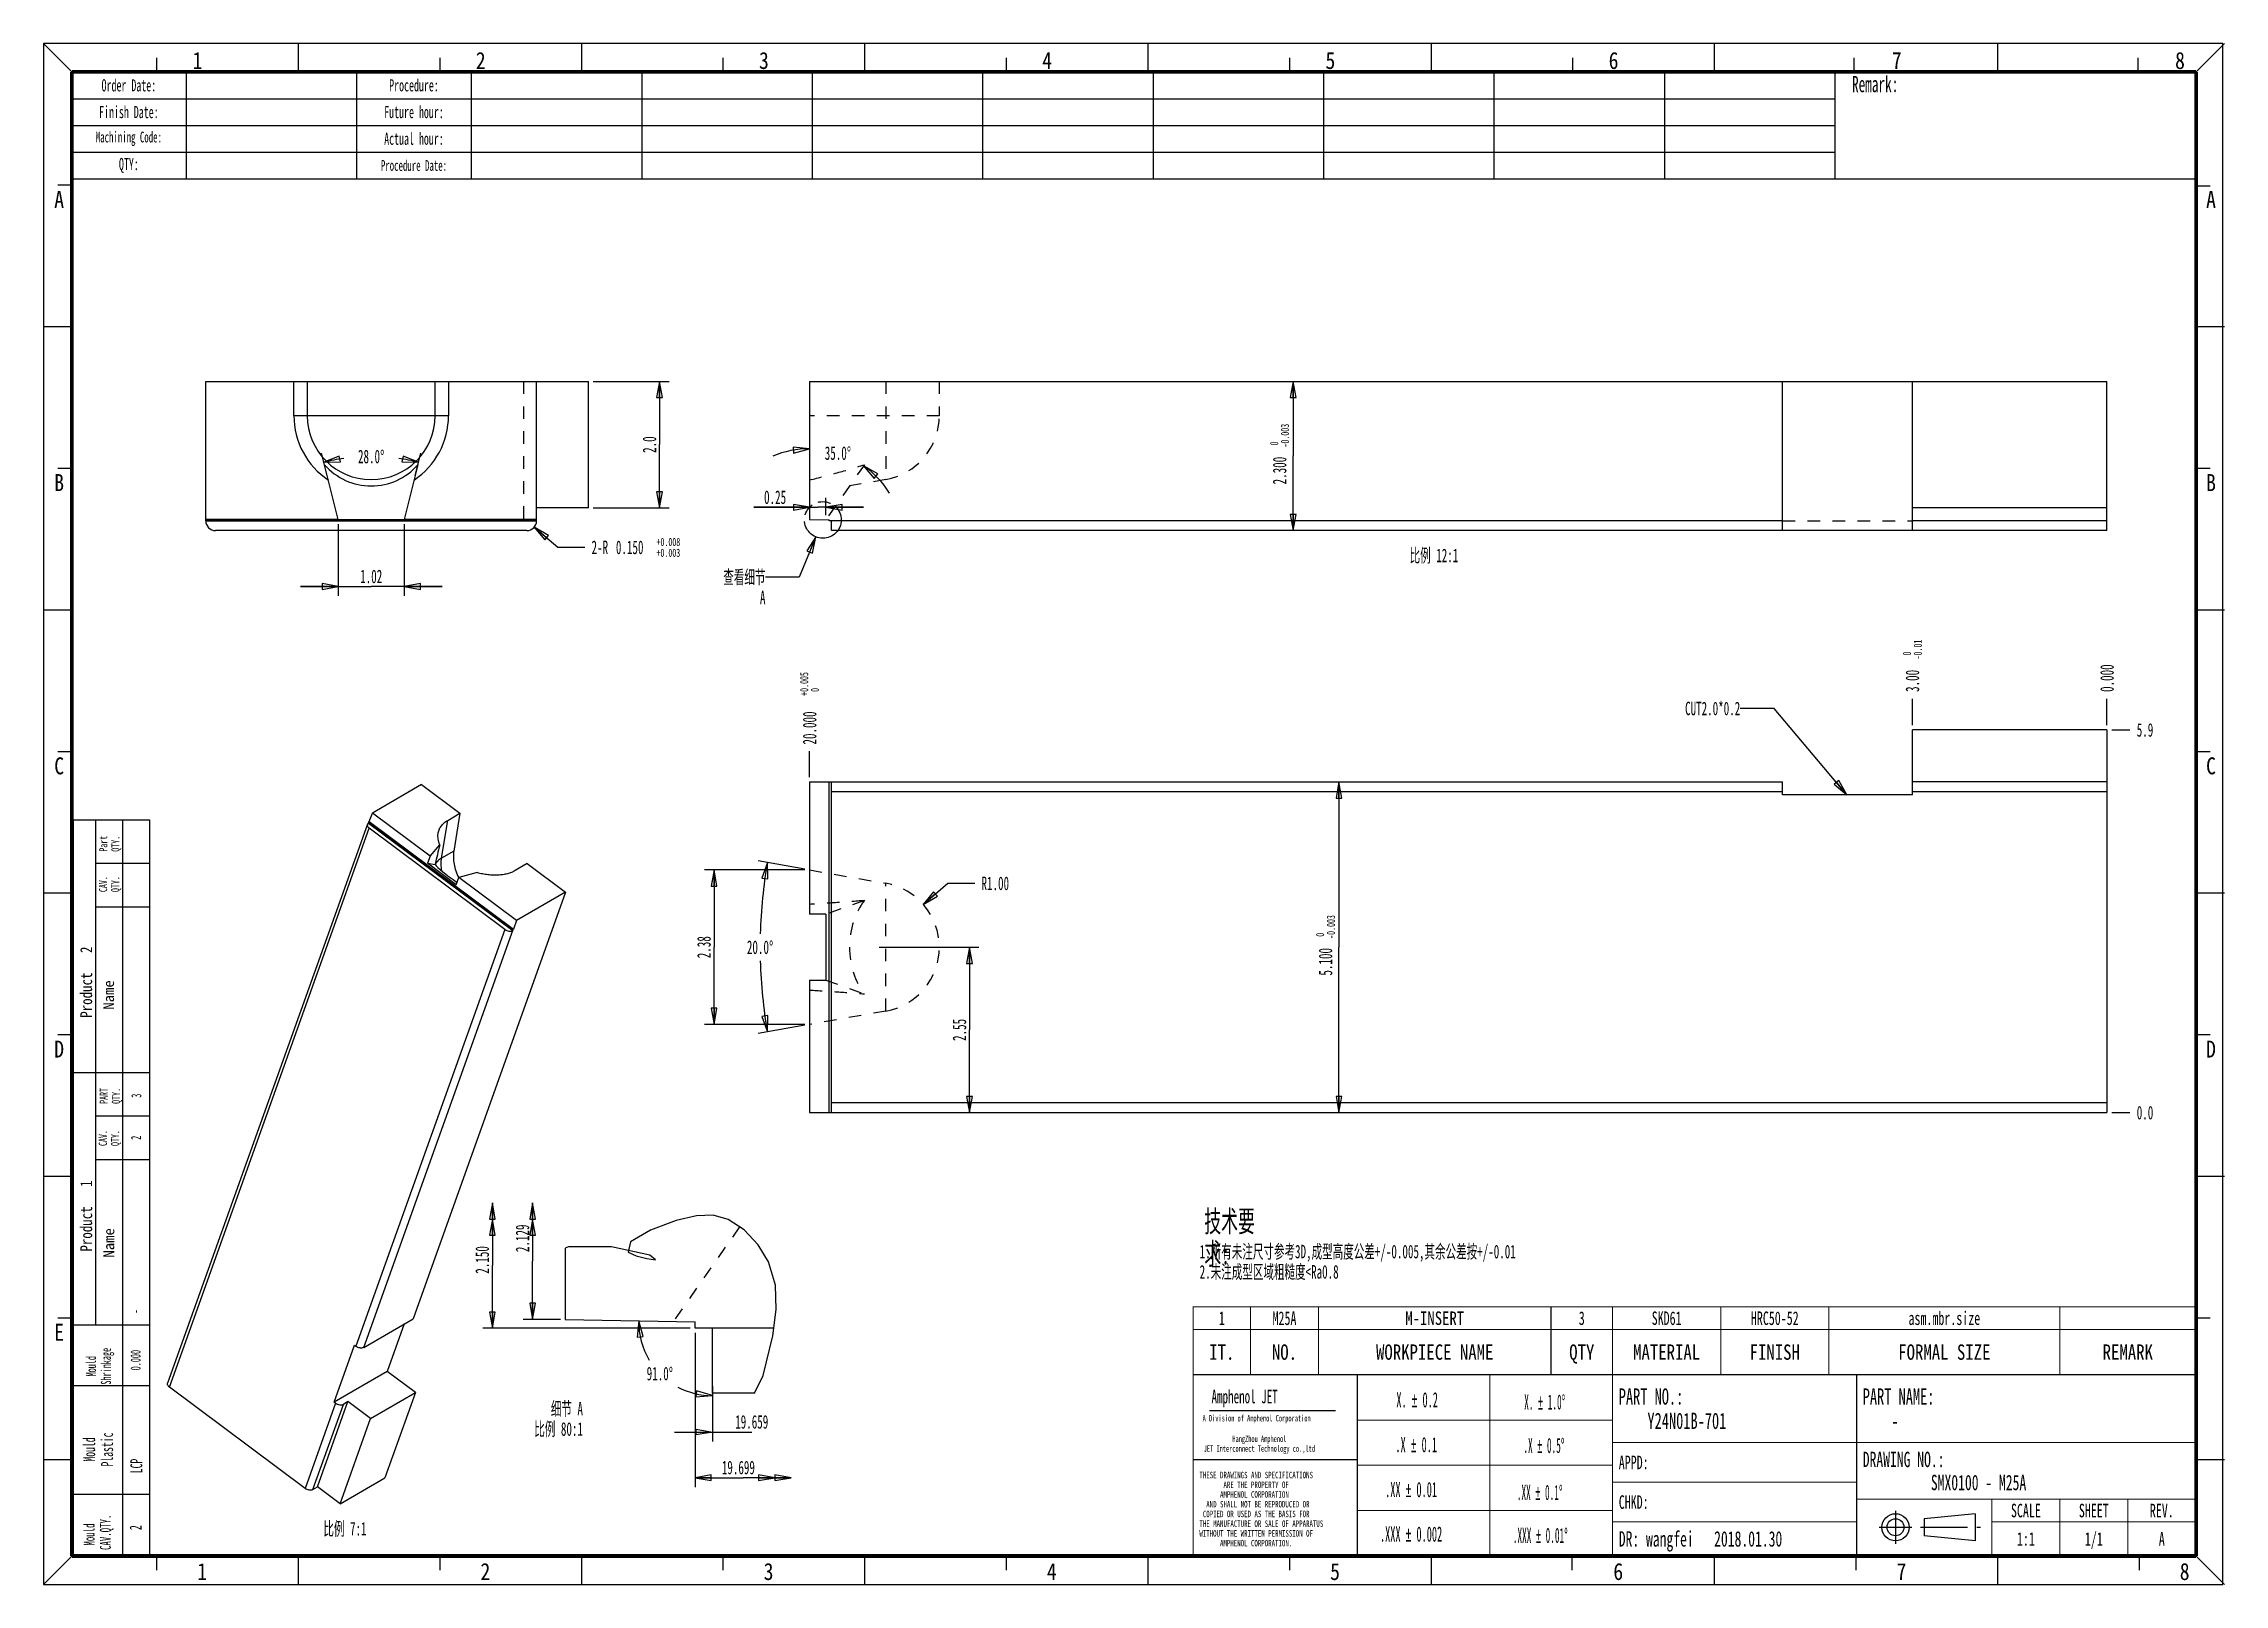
# Model space of a CAD drawing. Header units: millimetres. Extents: x 1 to 34.6, y 0.7 to 24.4.
import ezdxf
from ezdxf.enums import TextEntityAlignment as Align

# ---------------------------------------------------------------- set-up
doc = ezdxf.new("R2010")
doc.units = ezdxf.units.MM
doc.header["$LTSCALE"] = 1.925
for name, pattern in [('CENTER', [0.6, 0.375, -0.075, 0.075, -0.075]), ('HIDDEN', [0.2, 0.1, -0.1]), ('PHANTOM', [0.8, 0.45, -0.05, 0.1, -0.05, 0.1, -0.05])]:
    doc.linetypes.add(name, pattern=pattern)
doc.layers.get('0').update_dxf_attribs({"linetype": 'CONTINUOUS'})
for name, color, linetype in [('DEFAULT_1', 7, 'CENTER'), ('DEFAULT_2', 4, 'HIDDEN'), ('DEFAULT_3', 7, 'PHANTOM'), ('DIM', 7, 'CONTINUOUS'), ('NOTE', 7, 'CONTINUOUS')]:
    doc.layers.add(name, color=color, linetype=linetype)
doc.styles.get("Standard").update_dxf_attribs({"font": 'txt', "width": 0.6})
doc.styles.add('TEXTSTYLE_10', font='txt')
doc.styles.add('TEXTSTYLE_11', font='txt', dxfattribs={"width": 0.6})
doc.styles.add('TEXTSTYLE_12', font='txt', dxfattribs={"width": 0.6})
doc.styles.add('TEXTSTYLE_3', font='txt', dxfattribs={"width": 0.65})
doc.styles.add('TEXTSTYLE_4', font='txt', dxfattribs={"width": 0.8})
doc.styles.add('TEXTSTYLE_5', font='txt', dxfattribs={"width": 0.85})
doc.styles.add('TEXTSTYLE_6', font='txt', dxfattribs={"width": 0.5})
doc.styles.add('TEXTSTYLE_8', font='txt', dxfattribs={"width": 0.45})
doc.dimstyles.new('DIMSTYLE_1', dxfattribs={"dimtxt": 0.208333, "dimasz": 0.25, "dimexe": 1.75, "dimexo": 0.875, "dimtad": 1, "dimdec": 1, "dimzin": 0, "dimdsep": 46, "dimtxsty": 'STANDARD', "dimblk": 'CLOSED', "dimblk1": 'CLOSED', "dimblk2": 'CLOSED', "dimcen": 0.09, "dimadec": 0, "dimazin": 0, "dimtp": 0.1, "dimtm": 0.1, "dimtfac": 1, "dimtdec": 1, "dimtofl": 0, "dimtmove": 0, "dimatfit": 3, "dimldrblk": 'CLOSED', "dimfxl": 1, "dimtolj": 1, "dimtzin": 0, "dimarcsym": 0})
doc.dimstyles.new('DIMSTYLE_10', dxfattribs={"dimtxt": 0.208333, "dimasz": 0.25, "dimexe": 1.75, "dimexo": 0.875, "dimtad": 1, "dimdec": 3, "dimlfac": 0.15, "dimzin": 0, "dimdsep": 46, "dimtxsty": 'STANDARD', "dimblk": 'CLOSED', "dimblk1": 'CLOSED', "dimblk2": 'CLOSED', "dimcen": 0.09, "dimadec": 0, "dimazin": 0, "dimtp": 0.1, "dimtm": 0.1, "dimtfac": 1, "dimtdec": 3, "dimtofl": 0, "dimtmove": 0, "dimatfit": 3, "dimldrblk": 'CLOSED', "dimfxl": 1, "dimtolj": 1, "dimtzin": 0, "dimarcsym": 0})
doc.dimstyles.new('DIMSTYLE_11', dxfattribs={"dimtxt": 0.208333, "dimasz": 0.25, "dimexe": 1.75, "dimexo": 0.875, "dimtad": 0, "dimtih": 1, "dimtoh": 1, "dimdec": 1, "dimlfac": 0.15, "dimzin": 0, "dimdsep": 46, "dimtxsty": 'STANDARD', "dimblk": 'CLOSED', "dimblk1": 'CLOSED', "dimblk2": 'CLOSED', "dimcen": 0.09, "dimadec": 0, "dimazin": 0, "dimtp": 0.5, "dimtm": 0.5, "dimtfac": 1, "dimtdec": 1, "dimtofl": 0, "dimtmove": 0, "dimatfit": 3, "dimldrblk": 'CLOSED', "dimfxl": 1, "dimtolj": 1, "dimtzin": 0, "dimarcsym": 0})
doc.dimstyles.new('DIMSTYLE_12', dxfattribs={"dimtxt": 0.208333, "dimasz": 0.25, "dimexe": 1.75, "dimexo": 0.875, "dimtad": 1, "dimdec": 3, "dimlfac": 0.15, "dimzin": 0, "dimdsep": 46, "dimtxsty": 'STANDARD', "dimblk": 'CLOSED', "dimblk1": 'CLOSED', "dimblk2": 'CLOSED', "dimcen": 0.09, "dimadec": 0, "dimazin": 0, "dimtp": 0.2, "dimtm": 0.2, "dimtfac": 1, "dimtdec": 3, "dimtofl": 0, "dimtmove": 0, "dimatfit": 3, "dimldrblk": 'CLOSED', "dimfxl": 1, "dimtolj": 1, "dimtzin": 0, "dimarcsym": 0})
doc.dimstyles.new('DIMSTYLE_13', dxfattribs={"dimtxt": 0.208333, "dimasz": 0.25, "dimexe": 1.75, "dimexo": 0.875, "dimtad": 0, "dimtih": 1, "dimtoh": 1, "dimdec": 3, "dimzin": 0, "dimdsep": 46, "dimtxsty": 'STANDARD', "dimblk": 'CLOSED', "dimblk1": 'CLOSED', "dimblk2": 'CLOSED', "dimcen": 0.09, "dimadec": 0, "dimazin": 0, "dimtol": 1, "dimtp": 0.005, "dimtfac": 0.6, "dimtdec": 3, "dimtofl": 0, "dimtmove": 0, "dimatfit": 3, "dimldrblk": 'CLOSED', "dimfxl": 1, "dimtolj": 1, "dimtzin": 0, "dimarcsym": 0})
doc.dimstyles.new('DIMSTYLE_2', dxfattribs={"dimtxt": 0.208333, "dimasz": 0.25, "dimexe": 1.75, "dimexo": 0.875, "dimtad": 1, "dimdec": 3, "dimzin": 0, "dimdsep": 46, "dimtxsty": 'STANDARD', "dimblk": 'CLOSED', "dimblk1": 'CLOSED', "dimblk2": 'CLOSED', "dimcen": 0.09, "dimadec": 0, "dimazin": 0, "dimtol": 1, "dimtp": 0.008, "dimtm": -0.003, "dimtfac": 0.6, "dimtdec": 3, "dimtofl": 0, "dimtmove": 0, "dimatfit": 3, "dimldrblk": 'CLOSED', "dimfxl": 1, "dimtolj": 1, "dimtzin": 0, "dimarcsym": 0})
doc.dimstyles.new('DIMSTYLE_3', dxfattribs={"dimtxt": 0.208333, "dimasz": 0.25, "dimexe": 1.75, "dimexo": 0.875, "dimtad": 0, "dimtih": 1, "dimtoh": 1, "dimdec": 1, "dimzin": 0, "dimdsep": 46, "dimtxsty": 'STANDARD', "dimblk": 'CLOSED', "dimblk1": 'CLOSED', "dimblk2": 'CLOSED', "dimcen": 0.09, "dimadec": 0, "dimazin": 0, "dimtp": 0.5, "dimtm": 0.5, "dimtfac": 1, "dimtdec": 1, "dimtofl": 0, "dimtmove": 0, "dimatfit": 3, "dimldrblk": 'CLOSED', "dimfxl": 1, "dimtolj": 1, "dimtzin": 0, "dimarcsym": 0})
doc.dimstyles.new('DIMSTYLE_4', dxfattribs={"dimtxt": 0.208333, "dimasz": 0.25, "dimexe": 1.75, "dimexo": 0.875, "dimtad": 1, "dimzin": 0, "dimdsep": 46, "dimtxsty": 'STANDARD', "dimblk": 'CLOSED', "dimblk1": 'CLOSED', "dimblk2": 'CLOSED', "dimcen": 0.09, "dimadec": 0, "dimazin": 0, "dimtp": 0.1, "dimtm": 0.1, "dimtfac": 1, "dimtofl": 0, "dimtmove": 0, "dimatfit": 3, "dimldrblk": 'CLOSED', "dimfxl": 1, "dimtolj": 1, "dimtzin": 0, "dimarcsym": 0})
doc.dimstyles.new('DIMSTYLE_5', dxfattribs={"dimtxt": 0.208333, "dimasz": 0.25, "dimexe": 1.75, "dimexo": 0.875, "dimtad": 1, "dimdec": 3, "dimzin": 0, "dimdsep": 46, "dimtxsty": 'STANDARD', "dimblk": 'CLOSED', "dimblk1": 'CLOSED', "dimblk2": 'CLOSED', "dimcen": 0.09, "dimadec": 0, "dimazin": 0, "dimtol": 1, "dimtm": 0.003, "dimtfac": 0.6, "dimtdec": 3, "dimtofl": 0, "dimtmove": 0, "dimatfit": 3, "dimldrblk": 'CLOSED', "dimfxl": 1, "dimtolj": 1, "dimtzin": 0, "dimarcsym": 0})
doc.dimstyles.new('DIMSTYLE_6', dxfattribs={"dimtxt": 0.208333, "dimasz": 0.25, "dimexe": 1.75, "dimexo": 0.875, "dimtad": 0, "dimtih": 1, "dimtoh": 1, "dimdec": 1, "dimzin": 0, "dimdsep": 46, "dimtxsty": 'STANDARD', "dimblk": 'CLOSED', "dimblk1": 'CLOSED', "dimblk2": 'CLOSED', "dimcen": 0.09, "dimadec": 0, "dimazin": 0, "dimtp": 0.1, "dimtm": 0.1, "dimtfac": 1, "dimtdec": 1, "dimtofl": 0, "dimtmove": 0, "dimatfit": 3, "dimldrblk": 'CLOSED', "dimfxl": 1, "dimtolj": 1, "dimtzin": 0, "dimarcsym": 0})
doc.dimstyles.new('DIMSTYLE_7', dxfattribs={"dimtxt": 0.208333, "dimasz": 0.25, "dimexe": 1.75, "dimexo": 0.875, "dimtad": 0, "dimtih": 1, "dimtoh": 1, "dimzin": 0, "dimdsep": 46, "dimtxsty": 'STANDARD', "dimblk": 'CLOSED', "dimblk1": 'CLOSED', "dimblk2": 'CLOSED', "dimcen": 0.09, "dimadec": 0, "dimazin": 0, "dimtol": 1, "dimtm": 0.01, "dimtfac": 0.6, "dimtofl": 0, "dimtmove": 0, "dimatfit": 3, "dimldrblk": 'CLOSED', "dimfxl": 1, "dimtolj": 1, "dimtzin": 0, "dimarcsym": 0})
doc.dimstyles.new('DIMSTYLE_8', dxfattribs={"dimtxt": 0.208333, "dimasz": 0.25, "dimexe": 1.75, "dimexo": 0.875, "dimtad": 0, "dimtih": 1, "dimtoh": 1, "dimdec": 3, "dimzin": 0, "dimdsep": 46, "dimtxsty": 'STANDARD', "dimblk": 'CLOSED', "dimblk1": 'CLOSED', "dimblk2": 'CLOSED', "dimcen": 0.09, "dimadec": 0, "dimazin": 0, "dimtp": 0.1, "dimtm": 0.1, "dimtfac": 1, "dimtdec": 3, "dimtofl": 0, "dimtmove": 0, "dimatfit": 3, "dimldrblk": 'CLOSED', "dimfxl": 1, "dimtolj": 1, "dimtzin": 0, "dimarcsym": 0})
doc.dimstyles.new('DIMSTYLE_9', dxfattribs={"dimtxt": 0.208333, "dimasz": 0.25, "dimexe": 1.75, "dimexo": 0.875, "dimtad": 1, "dimzin": 0, "dimdsep": 46, "dimtxsty": 'STANDARD', "dimblk": 'CLOSED', "dimblk1": 'CLOSED', "dimblk2": 'CLOSED', "dimcen": 0.09, "dimadec": 0, "dimazin": 0, "dimtp": 0.1, "dimtm": 0.1, "dimtfac": 1, "dimtofl": 0, "dimtmove": 0, "dimatfit": 3, "dimldrblk": 'CLOSED', "dimfxl": 1, "dimtolj": 1, "dimtzin": 0, "dimarcsym": 0})
doc.dimstyles.get("Standard").update_dxf_attribs({"dimtxt": 0.208333, "dimasz": 0.25, "dimexe": 1.75, "dimexo": 0.875, "dimtad": 1, "dimdec": 3, "dimzin": 0, "dimdsep": 46, "dimtxsty": 'STANDARD', "dimblk": 'CLOSED', "dimblk1": 'CLOSED', "dimblk2": 'CLOSED', "dimcen": 0.09, "dimadec": 0, "dimazin": 0, "dimtol": 1, "dimtp": 0.001, "dimtm": 0.001, "dimtfac": 1, "dimtdec": 3, "dimtofl": 0, "dimtmove": 0, "dimatfit": 3, "dimldrblk": 'CLOSED', "dimfxl": 1, "dimtolj": 1, "dimtzin": 0, "dimarcsym": 0})

msp = doc.modelspace()

# ---------------------------------------------------------------- texts
at = {"color": 7, "linetype": 'Continuous', "char_height": 0.2619, "width": 0.222655, "line_spacing_factor": 0.9, "style": 'TEXTSTYLE_5'}
for s, insert, attachment_point in [('1', (3.3893, 24.2922), 2), ('2', (7.7551, 24.2922), 2), ('3', (12.1209, 24.2922), 2), ('4', (16.4867, 24.2922), 2), ('5', (20.8525, 24.2922), 2), ('6', (25.2183, 24.2922), 2), ('7', (29.5841, 24.2922), 2), ('8', (33.9499, 24.2922), 2), ('A', (1.1807, 22.1513), 1), ('A', (34.5034, 22.1513), 3), ('B', (1.1807, 17.7855), 1), ('B', (34.5034, 17.7855), 3), ('C', (1.1807, 13.4197), 1), ('C', (34.5034, 13.4197), 3), ('D', (1.1807, 9.0539), 1), ('D', (34.5034, 9.0539), 3), ('E', (1.1807, 4.6881), 1), ('1', (3.4613, 1.0005), 2), ('2', (7.827, 1.0005), 2), ('3', (12.1928, 1.0005), 2), ('4', (16.5586, 1.0005), 2), ('5', (20.9244, 1.0005), 2), ('6', (25.2902, 1.0005), 2), ('7', (29.656, 1.0005), 2), ('8', (34.0218, 1.0005), 2)]:
    msp.add_mtext(s, dxfattribs=dict(at, insert=insert, attachment_point=attachment_point))
at = {"color": 2, "linetype": 'Continuous', "insert": (18.8378, 5.906), "char_height": 0.208333, "width": 5, "attachment_point": 1, "line_spacing_factor": 0.9}
msp.add_mtext('1.所有未注尺寸参考3D,成型高度公差+/-0.005,其余公差按+/-0.01\\P2.未注成型区域粗糙度<Ra0.8    ', dxfattribs=at)
at = {"layer": 'DIM', "color": 2, "linetype": 'Continuous', "insert": (11.933, 3.2807), "char_height": 0.20833, "width": 0.75, "attachment_point": 2, "line_spacing_factor": 0.9}
msp.add_mtext('19.659', dxfattribs=at)
at = {"layer": 'NOTE', "color": 2, "linetype": 'Continuous', "line_spacing_factor": 0.9}
for s, insert, char_height, width, attachment_point in [('比例 12:1', (22.8244, 16.6362), 0.20833, 0.875, 3), ('查看细节 A', (12.1446, 16.3015), 0.20833, 0.75, 3), ('CUT2.0*0.2', (27.1709, 14.2775), 0.20833, 1.25, 3), ('技术要求:', (18.9094, 6.4363), 0.33333, 1, 1), ('细节 A\\P比例 80:1', (9.3314, 3.483), 0.20833, 0.875, 3), ('比例 7:1', (5.9956, 1.6335), 0.20833, 0.75, 3)]:
    msp.add_mtext(s, dxfattribs=dict(at, insert=insert, char_height=char_height, width=width, attachment_point=attachment_point))
at = {"layer": 'NOTE', "color": 2, "linetype": 'Continuous', "attachment_point": 1, "rotation": 90, "line_spacing_factor": 0.9}
for s, insert, char_height, width in [('Part\\PQTY.', (1.8739, 11.9653), 0.125, 0.3), ('CAV.\\PQTY.', (1.8713, 11.3429), 0.125, 0.3), ('PART\\PQTY.', (1.8815, 8.0782), 0.125, 0.3), ('3', (2.3692, 8.1729), 0.1542, 0.0925), ('CAV.\\PQTY.', (1.868, 7.4285), 0.125, 0.3), ('2', (2.3645, 7.5244), 0.1542, 0.0925), ('-', (2.3542, 4.8468), 0.1542, 0.0925), ('  Mould\\PShrinkage', (1.6704, 3.7508), 0.15417, 0.8325), ('0.000', (2.3579, 3.9708), 0.15417, 0.4625), (' Mould\\PPlastic', (1.6285, 2.4882), 0.18333, 0.77), ('LCP', (2.3548, 2.3838), 0.18333, 0.33), (' Mould\\PCAV.QTY.', (1.6361, 1.2017), 0.16667, 0.8), ('2', (2.3431, 1.5089), 0.1833, 0.11)]:
    msp.add_mtext(s, dxfattribs=dict(at, insert=insert, char_height=char_height, width=width))
for s, insert, char_height, width, style in [('Product   2', (1.5821, 9.4053), 0.183333, 1.613333, 'TEXTSTYLE_4'), ('Name', (1.9356, 9.53), 0.16667, 0.666667, 'TEXTSTYLE_10'), ('Product   1', (1.5821, 5.8006), 0.183333, 1.613333, 'TEXTSTYLE_4'), ('Name', (1.9396, 5.7088), 0.16667, 0.666667, 'TEXTSTYLE_10')]:
    msp.add_mtext(s, dxfattribs=dict(at, insert=insert, char_height=char_height, width=width, style=style))
at = {"layer": 'NOTE', "color": 2, "linetype": 'Continuous', "attachment_point": 1, "line_spacing_factor": 0.9}
for s, insert, char_height, width, style in [('Amphenol JET', (19.0206, 3.671), 0.208333, 1.905979, 'TEXTSTYLE_11'), ('X. \\Fgdt;{\\Fgdt;`}\\Ftxt; 0.2', (21.8697, 3.6336), 0.233333, 1.088889, 'TEXTSTYLE_6'), ('X. \\Fgdt;{\\Fgdt;`}\\Ftxt; 1.0\\Fgdt;{\\Fgdt;~}', (23.8407, 3.5994), 0.233333, 1.162778, 'TEXTSTYLE_8'), ('A Division of Amphenol Corporation', (18.8834, 3.2832), 0.1, 2.210037, 'TEXTSTYLE_11'), ('         HangZhou Amphenol \\PJET Interconnect Technology co.,ltd', (18.9008, 2.9658), 0.1, 2.226172, 'TEXTSTYLE_12'), ('.X \\Fgdt;{\\Fgdt;`}\\Ftxt; 0.1', (21.8554, 2.9422), 0.233333, 1.088889, 'TEXTSTYLE_6'), ('.X \\Fgdt;{\\Fgdt;`}\\Ftxt; 0.5\\Fgdt;{\\Fgdt;~}', (23.8283, 2.9303), 0.233333, 1.162778, 'TEXTSTYLE_8'), ('.XX \\Fgdt;{\\Fgdt;`}\\Ftxt; 0.01', (21.6969, 2.2499), 0.233333, 1.322222, 'TEXTSTYLE_6'), ('.XX \\Fgdt;{\\Fgdt;`}\\Ftxt; 0.1\\Fgdt;{\\Fgdt;~}', (23.7272, 2.2062), 0.233333, 1.267778, 'TEXTSTYLE_8'), ('.XXX \\Fgdt;{\\Fgdt;`}\\Ftxt; 0.002', (21.6175, 1.5637), 0.233333, 1.555556, 'TEXTSTYLE_6'), ('.XXX \\Fgdt;{\\Fgdt;`}\\Ftxt; 0.01\\Fgdt;{\\Fgdt;~}', (23.6652, 1.5439), 0.233333, 1.477778, 'TEXTSTYLE_8')]:
    msp.add_mtext(s, dxfattribs=dict(at, insert=insert, char_height=char_height, width=width, style=style))

# ---------------------------------------------------------------- blocks, each defined once
blk = doc.blocks.new('_CLOSED')
at = {"color": 0, "linetype": 'ByBlock'}
for p, q in [((0, 0), (-1, 0.18)), ((-1, 0.18), (-1, -0.18)), ((-1, -0.18), (0, 0)), ((-1, 0), (0, 0))]:
    blk.add_line(p, q, dxfattribs=at)
blk = doc.blocks.new('*D2')
at = {"layer": 'DIM', "color": 2, "linetype": 'Continuous'}
for p, q in [((9.49, 19.215), (10.658, 19.215)), ((10.512, 19.215), (10.512, 18.24)), ((10.512, 17.265), (10.512, 18.24)), ((9.49, 17.265), (10.658, 17.265))]:
    blk.add_line(p, q, dxfattribs=at)
at = {"layer": 'DIM', "color": 2, "linetype": 'Continuous', "xscale": 0.25, "yscale": 0.25, "zscale": 0.25}
for p, rotation in [((10.512, 19.215), 90), ((10.512, 17.265), 270)]:
    blk.add_blockref('_CLOSED', p, dxfattribs=dict(at, rotation=rotation))
at = {"layer": 'DIM', "color": 2, "linetype": 'Continuous', "insert": (10.252, 18.24), "char_height": 0.2083, "width": 0.375, "attachment_point": 2, "rotation": 90, "line_spacing_factor": 0.9}
blk.add_mtext('2.0', dxfattribs=at)
blk = doc.blocks.new('*D3')
at = {"layer": 'DIM', "color": 2, "linetype": 'Continuous'}
for p, q in [((8.581, 16.968), (8.943, 16.657)), ((8.943, 16.657), (9.36, 16.657))]:
    blk.add_line(p, q, dxfattribs=at)
at = {"layer": 'DIM', "color": 2, "linetype": 'Continuous', "xscale": 0.25, "yscale": 0.25, "zscale": 0.25, "rotation": 139.3951064173}
blk.add_blockref('_CLOSED', (8.581, 16.968), dxfattribs=at)
at = {"layer": 'DIM', "color": 2, "linetype": 'Continuous', "width": 0.6}
for s, height, p in [('2-R', 0.2083, (9.464, 16.553)), ('0.150', 0.2083, (9.839, 16.553)), ('+0.008', 0.125, (10.464, 16.678)), ('+0.003', 0.125, (10.464, 16.511))]:
    blk.add_text(s, height=height, dxfattribs=at).set_placement(p)
blk = doc.blocks.new('*D4')
at = {"layer": 'DIM', "color": 2, "linetype": 'Continuous'}
for p, q in [((5.389, 17.764), (5.303, 18.11)), ((6.745, 17.764), (6.831, 18.11))]:
    blk.add_line(p, q, dxfattribs=at)
for points in [[(5.574, 18.064), (5.339, 17.968), (5.593, 17.974), (5.574, 18.064)], [(6.541, 17.974), (6.795, 17.968), (6.56, 18.064), (6.541, 17.974)]]:
    blk.add_lwpolyline(points, dxfattribs=at)
for start, end in [(98.0877, 104), (76, 81.9123)]:
    blk.add_arc((6.067, 15.047), 3.011, start, end, dxfattribs=at)
at = {"layer": 'DIM', "color": 2, "linetype": 'Continuous', "insert": (6.067, 18.162), "char_height": 0.20833, "width": 0.63889, "attachment_point": 2, "line_spacing_factor": 0.9}
blk.add_mtext('28.0\\Fgdt;{\\Fgdt;~}', dxfattribs=at)
blk = doc.blocks.new('*D5')
at = {"layer": 'DIM', "color": 2, "linetype": 'Continuous'}
for p, q in [((5.559, 17.013), (5.559, 15.907)), ((6.575, 17.013), (6.575, 15.907)), ((5.559, 16.053), (4.975, 16.053)), ((4.975, 16.053), (6.067, 16.053)), ((7.159, 16.053), (6.067, 16.053)), ((6.575, 16.053), (7.159, 16.053))]:
    blk.add_line(p, q, dxfattribs=at)
at = {"layer": 'DIM', "color": 2, "linetype": 'Continuous', "xscale": 0.25, "yscale": 0.25, "zscale": 0.25}
blk.add_blockref('_CLOSED', (5.559, 16.053), dxfattribs=at)
at = {"layer": 'DIM', "color": 2, "linetype": 'Continuous', "xscale": 0.25, "yscale": 0.25, "zscale": 0.25, "rotation": 180}
blk.add_blockref('_CLOSED', (6.575, 16.053), dxfattribs=at)
at = {"layer": 'DIM', "color": 2, "linetype": 'Continuous', "insert": (6.067, 16.313), "char_height": 0.2083, "width": 0.5, "attachment_point": 2, "line_spacing_factor": 0.9}
blk.add_mtext('1.02', dxfattribs=at)
blk = doc.blocks.new('*D6')
at = {"layer": 'DIM', "color": 2, "linetype": 'Continuous'}
for p in [(20.278, 19.215), (20.278, 16.915)]:
    blk.add_line(p, (20.278, 18.065), dxfattribs=at)
at = {"layer": 'DIM', "color": 2, "linetype": 'Continuous', "xscale": 0.25, "yscale": 0.25, "zscale": 0.25}
for p, rotation in [((20.278, 19.215), 90), ((20.278, 16.915), 270)]:
    blk.add_blockref('_CLOSED', p, dxfattribs=dict(at, rotation=rotation))
at = {"layer": 'DIM', "color": 2, "linetype": 'Continuous', "width": 0.6}
for s, height, p in [('-0.003', 0.125, (20.215, 18.378)), (' 0', 0.125, (20.049, 18.228)), ('2.300', 0.2083, (20.174, 17.84))]:
    blk.add_text(s, height=height, rotation=90, dxfattribs=at).set_placement(p, align=Align.CENTER)
blk = doc.blocks.new('*D7')
at = {"layer": 'DIM', "color": 2, "linetype": 'Continuous'}
for p in [(20.985, 13.043), (20.985, 7.943)]:
    blk.add_line(p, (20.985, 10.493), dxfattribs=at)
at = {"layer": 'DIM', "color": 2, "linetype": 'Continuous', "xscale": 0.25, "yscale": 0.25, "zscale": 0.25}
for p, rotation in [((20.985, 13.043), 90), ((20.985, 7.943), 270)]:
    blk.add_blockref('_CLOSED', p, dxfattribs=dict(at, rotation=rotation))
at = {"layer": 'DIM', "color": 2, "linetype": 'Continuous', "width": 0.6}
for s, height, p in [('-0.003', 0.125, (20.923, 10.805)), (' 0', 0.125, (20.756, 10.655)), ('5.100', 0.2083, (20.881, 10.268))]:
    blk.add_text(s, height=height, rotation=90, dxfattribs=at).set_placement(p, align=Align.CENTER)
blk = doc.blocks.new('*D8')
at = {"layer": 'DIM', "color": 2, "linetype": 'Continuous'}
blk.add_line((32.897, 13.843), (33.178, 13.843), dxfattribs=at)
at = {"layer": 'DIM', "color": 2, "linetype": 'Continuous', "insert": (33.283, 13.947), "char_height": 0.2083, "width": 0.375, "attachment_point": 1, "line_spacing_factor": 0.9}
blk.add_mtext('5.9', dxfattribs=at)
blk = doc.blocks.new('*D9')
at = {"layer": 'DIM', "color": 2, "linetype": 'Continuous'}
blk.add_line((32.897, 7.943), (33.178, 7.943), dxfattribs=at)
at = {"layer": 'DIM', "color": 2, "linetype": 'Continuous', "insert": (33.283, 8.047), "char_height": 0.2083, "width": 0.375, "attachment_point": 1, "line_spacing_factor": 0.9}
blk.add_mtext('0.0', dxfattribs=at)
blk = doc.blocks.new('*D10')
at = {"layer": 'DIM', "color": 2, "linetype": 'Continuous'}
blk.add_line((29.824, 13.916), (29.824, 14.324), dxfattribs=at)
at = {"layer": 'DIM', "color": 2, "linetype": 'Continuous', "width": 0.6}
for s, height, p in [('-0.01', 0.125, (29.97, 14.928)), (' 0', 0.125, (29.803, 14.928)), ('3.00', 0.2083, (29.928, 14.428))]:
    blk.add_text(s, height=height, rotation=90, dxfattribs=at).set_placement(p)
blk = doc.blocks.new('*D11')
at = {"layer": 'DIM', "color": 2, "linetype": 'Continuous'}
blk.add_line((32.824, 13.916), (32.824, 14.324), dxfattribs=at)
at = {"layer": 'DIM', "color": 2, "linetype": 'Continuous', "insert": (32.72, 14.428), "char_height": 0.2083, "width": 0.625, "attachment_point": 1, "rotation": 90, "line_spacing_factor": 0.9}
blk.add_mtext('0.000', dxfattribs=at)
blk = doc.blocks.new('*D12')
at = {"layer": 'DIM', "color": 2, "linetype": 'Continuous'}
for points in [[(12.579, 18.11), (12.825, 18.177), (12.572, 18.201), (12.579, 18.11)], [(13.879, 17.789), (13.658, 17.914), (13.82, 17.719), (13.879, 17.789)]]:
    blk.add_lwpolyline(points, dxfattribs=at)
for start, end in [(90, 113.0016), (31.9984, 55)]:
    blk.add_arc((12.825, 16.724), 1.453, start, end, dxfattribs=at)
at = {"layer": 'DIM', "color": 2, "linetype": 'Continuous', "insert": (13.262, 18.214), "char_height": 0.20833, "width": 0.63889, "attachment_point": 2, "line_spacing_factor": 0.9}
blk.add_mtext('35.0\\Fgdt;{\\Fgdt;~}', dxfattribs=at)
blk = doc.blocks.new('*D13')
at = {"layer": 'DIM', "color": 2, "linetype": 'Continuous'}
for p, q in [((12.825, 17.274), (11.963, 17.274)), ((11.963, 17.274), (12.95, 17.274)), ((13.658, 17.274), (12.95, 17.274)), ((13.075, 17.154), (13.075, 17.42)), ((13.075, 17.274), (13.658, 17.274))]:
    blk.add_line(p, q, dxfattribs=at)
at = {"layer": 'DIM', "color": 2, "linetype": 'Continuous', "xscale": 0.25, "yscale": 0.25, "zscale": 0.25}
blk.add_blockref('_CLOSED', (12.825, 17.274), dxfattribs=at)
at = {"layer": 'DIM', "color": 2, "linetype": 'Continuous', "xscale": 0.25, "yscale": 0.25, "zscale": 0.25, "rotation": 180}
blk.add_blockref('_CLOSED', (13.075, 17.274), dxfattribs=at)
at = {"layer": 'DIM', "color": 2, "linetype": 'Continuous', "insert": (12.463, 17.534), "char_height": 0.2083, "width": 0.5, "attachment_point": 3, "line_spacing_factor": 0.9}
blk.add_mtext('0.25', dxfattribs=at)
blk = doc.blocks.new('*D14')
at = {"layer": 'DIM', "color": 2, "linetype": 'Continuous'}
for p, q in [((12.753, 11.697), (12.032, 11.824)), ((12.753, 9.289), (12.032, 9.162))]:
    blk.add_line(p, q, dxfattribs=at)
for points in [[(12.182, 11.545), (12.176, 11.799), (12.091, 11.559), (12.182, 11.545)], [(12.091, 9.427), (12.176, 9.187), (12.182, 9.441), (12.091, 9.427)]]:
    blk.add_lwpolyline(points, dxfattribs=at)
for start, end in [(170, 178.4128), (181.5872, 190)]:
    blk.add_arc((19.583, 10.493), 7.522, start, end, dxfattribs=at)
at = {"layer": 'DIM', "color": 2, "linetype": 'Continuous', "insert": (12.062, 10.597), "char_height": 0.20833, "width": 0.63889, "attachment_point": 2, "line_spacing_factor": 0.9}
blk.add_mtext('20.0\\Fgdt;{\\Fgdt;~}', dxfattribs=at)
blk = doc.blocks.new('*D15')
at = {"layer": 'DIM', "color": 2, "linetype": 'Continuous'}
for p, q in [((12.752, 11.685), (11.206, 11.685)), ((11.352, 11.685), (11.352, 10.493)), ((11.352, 9.301), (11.352, 10.493)), ((12.752, 9.301), (11.206, 9.301))]:
    blk.add_line(p, q, dxfattribs=at)
at = {"layer": 'DIM', "color": 2, "linetype": 'Continuous', "xscale": 0.25, "yscale": 0.25, "zscale": 0.25}
for p, rotation in [((11.352, 11.685), 90), ((11.352, 9.301), 270)]:
    blk.add_blockref('_CLOSED', p, dxfattribs=dict(at, rotation=rotation))
at = {"layer": 'DIM', "color": 2, "linetype": 'Continuous', "insert": (11.092, 10.493), "char_height": 0.2083, "width": 0.5, "attachment_point": 2, "rotation": 90, "line_spacing_factor": 0.9}
blk.add_mtext('2.38', dxfattribs=at)
blk = doc.blocks.new('*D16')
at = {"layer": 'DIM', "color": 2, "linetype": 'Continuous'}
for p, q in [((14.578, 11.15), (14.954, 11.478)), ((14.954, 11.478), (15.371, 11.478))]:
    blk.add_line(p, q, dxfattribs=at)
at = {"layer": 'DIM', "color": 2, "linetype": 'Continuous', "xscale": 0.25, "yscale": 0.25, "zscale": 0.25, "rotation": 221.0946529193}
blk.add_blockref('_CLOSED', (14.578, 11.15), dxfattribs=at)
at = {"layer": 'DIM', "color": 2, "linetype": 'Continuous', "insert": (15.475, 11.582), "char_height": 0.2083, "width": 0.625, "attachment_point": 1, "line_spacing_factor": 0.9}
blk.add_mtext('R1.00', dxfattribs=at)
blk = doc.blocks.new('*D17')
at = {"layer": 'DIM', "color": 2, "linetype": 'Continuous'}
for p, q in [((13.898, 10.493), (15.436, 10.493)), ((15.29, 10.493), (15.29, 9.218)), ((15.29, 7.943), (15.29, 9.218))]:
    blk.add_line(p, q, dxfattribs=at)
at = {"layer": 'DIM', "color": 2, "linetype": 'Continuous', "xscale": 0.25, "yscale": 0.25, "zscale": 0.25}
for p, rotation in [((15.29, 10.493), 90), ((15.29, 7.943), 270)]:
    blk.add_blockref('_CLOSED', p, dxfattribs=dict(at, rotation=rotation))
at = {"layer": 'DIM', "color": 2, "linetype": 'Continuous', "insert": (15.03, 9.218), "char_height": 0.2083, "width": 0.5, "attachment_point": 2, "rotation": 90, "line_spacing_factor": 0.9}
blk.add_mtext('2.55', dxfattribs=at)
blk = doc.blocks.new('DOUBLE_CLOSED')
at = {"color": 0, "linetype": 'ByBlock'}
for p, q in [((-1, 0), (-2, 0.18)), ((-2, 0.18), (-2, -0.18)), ((-2, -0.18), (-1, 0)), ((-2, 0), (-1, 0)), ((0, 0), (-1, 0.18)), ((-1, 0.18), (-1, -0.18)), ((-1, -0.18), (0, 0)), ((-1, 0), (0, 0))]:
    blk.add_line(p, q, dxfattribs=at)
blk = doc.blocks.new('*D18')
at = {"layer": 'DIM', "color": 2, "linetype": 'Continuous'}
for p, q in [((8.555, 6.553), (8.555, 5.655)), ((8.555, 4.756), (8.555, 5.655)), ((8.983, 4.756), (8.409, 4.756))]:
    blk.add_line(p, q, dxfattribs=at)
at = {"layer": 'DIM', "color": 2, "linetype": 'Continuous', "xscale": 0.25, "yscale": 0.25, "zscale": 0.25}
for name, p, rotation in [('DOUBLE_CLOSED', (8.555, 6.553), 90), ('_CLOSED', (8.555, 4.756), 270)]:
    blk.add_blockref(name, p, dxfattribs=dict(at, rotation=rotation))
at = {"layer": 'DIM', "color": 2, "linetype": 'Continuous', "insert": (8.294, 6.006), "char_height": 0.2083, "width": 0.625, "attachment_point": 2, "rotation": 90, "line_spacing_factor": 0.9}
blk.add_mtext('2.129', dxfattribs=at)
blk = doc.blocks.new('*D19')
at = {"layer": 'DIM', "color": 2, "linetype": 'Continuous'}
for p, q in [((7.935, 6.553), (7.935, 5.587)), ((7.935, 4.62), (7.935, 5.587)), ((10.986, 4.62), (7.789, 4.62))]:
    blk.add_line(p, q, dxfattribs=at)
at = {"layer": 'DIM', "color": 2, "linetype": 'Continuous', "xscale": 0.25, "yscale": 0.25, "zscale": 0.25}
for name, p, rotation in [('DOUBLE_CLOSED', (7.935, 6.553), 90), ('_CLOSED', (7.935, 4.62), 270)]:
    blk.add_blockref(name, p, dxfattribs=dict(at, rotation=rotation))
at = {"layer": 'DIM', "color": 2, "linetype": 'Continuous', "insert": (7.674, 5.673), "char_height": 0.2083, "width": 0.625, "attachment_point": 2, "rotation": 90, "line_spacing_factor": 0.9}
blk.add_mtext('2.150', dxfattribs=at)
blk = doc.blocks.new('*D20')
at = {"layer": 'DIM', "color": 2, "linetype": 'Continuous'}
blk.add_line((11.326, 3.727), (11.326, 3.546), dxfattribs=at)
for points in [[(10.26, 4.491), (10.191, 4.736), (10.169, 4.483), (10.26, 4.491)], [(11.073, 3.563), (11.326, 3.581), (11.083, 3.654), (11.073, 3.563)]]:
    blk.add_lwpolyline(points, dxfattribs=at)
for start, end in [(179, 211.1612), (242.1742, 270)]:
    blk.add_arc((11.326, 4.716), 1.136, start, end, dxfattribs=at)
at = {"layer": 'DIM', "color": 2, "linetype": 'Continuous', "insert": (10.517, 4.025), "char_height": 0.20833, "width": 0.63889, "attachment_point": 2, "line_spacing_factor": 0.9}
blk.add_mtext('91.0\\Fgdt;{\\Fgdt;~}', dxfattribs=at)
blk = doc.blocks.new('*D21')
at = {"layer": 'DIM', "color": 2, "linetype": 'Continuous'}
for p, q in [((11.059, 4.547), (11.059, 2.17)), ((11.059, 2.316), (11.799, 2.316)), ((12.539, 2.316), (11.799, 2.316))]:
    blk.add_line(p, q, dxfattribs=at)
at = {"layer": 'DIM', "color": 2, "linetype": 'Continuous', "xscale": 0.25, "yscale": 0.25, "zscale": 0.25, "rotation": 180}
blk.add_blockref('_CLOSED', (11.059, 2.316), dxfattribs=at)
at = {"layer": 'DIM', "color": 2, "linetype": 'Continuous', "xscale": 0.25, "yscale": 0.25, "zscale": 0.25}
blk.add_blockref('DOUBLE_CLOSED', (12.539, 2.316), dxfattribs=at)
at = {"layer": 'DIM', "color": 2, "linetype": 'Continuous', "insert": (11.727, 2.577), "char_height": 0.2083, "width": 0.75, "attachment_point": 2, "line_spacing_factor": 0.9}
blk.add_mtext('19.699', dxfattribs=at)
blk = doc.blocks.new('*D22')
at = {"layer": 'DIM', "color": 2, "linetype": 'Continuous'}
blk.add_line((12.825, 13.116), (12.825, 13.513), dxfattribs=at)
at = {"layer": 'DIM', "color": 2, "linetype": 'Continuous', "width": 0.6}
for s, height, p in [('+0.005', 0.125, (12.804, 14.367)), (' 0', 0.125, (12.97, 14.367)), ('20.000', 0.2083, (12.929, 13.617))]:
    blk.add_text(s, height=height, rotation=90, dxfattribs=at).set_placement(p)
blk = doc.blocks.new('*T23')
at = {"color": 0, "linetype": 'ByBlock', "lineweight": -2}
for p, q in [((0, 0), (32.748, 0)), ((0, 0), (0, -1.647)), ((1.767, 0), (1.767, -1.647)), ((4.394, 0), (4.394, -1.647)), ((6.161, 0), (6.161, -1.647)), ((8.788, 0), (8.788, -1.647)), ((11.416, 0), (11.416, -1.647)), ((14.043, 0), (14.043, -1.647)), ((16.671, 0), (16.671, -1.647)), ((19.298, 0), (19.298, -1.647)), ((21.926, 0), (21.926, -1.647)), ((24.553, 0), (24.553, -1.647)), ((27.181, 0), (27.181, -1.647)), ((32.748, 0), (32.748, -1.647)), ((0, -0.412), (27.181, -0.412)), ((0, -0.823), (27.181, -0.823)), ((0, -1.235), (27.181, -1.235)), ((0, -1.647), (32.748, -1.647))]:
    blk.add_line(p, q, dxfattribs=at)
at = {"color": 0, "linetype": 'Continuous', "char_height": 0.1875, "width": 1.64667, "attachment_point": 5, "line_spacing_factor": 0.9}
for s, insert in [('Order Date: ', (0.883, -0.206)), ('Procedure:', (5.278, -0.206))]:
    blk.add_mtext(s, dxfattribs=dict(at, insert=insert))
at = {"color": 0, "linetype": 'Continuous'}
for s, insert, char_height, width, attachment_point in [('  Remark:   ', (27.241, -0.06), 0.25, 5.44667, 1), ('Finish Date:', (0.883, -0.618), 0.1875, 1.64667, 5), ('Future hour:', (5.278, -0.618), 0.1875, 1.64667, 5), ('Machining Code:', (0.883, -1.029), 0.16667, 1.64667, 5), ('Actual hour:', (5.278, -1.029), 0.1875, 1.64667, 5), ('QTY:', (0.883, -1.441), 0.1875, 1.64667, 5), ('Procedure Date:', (5.278, -1.441), 0.16667, 1.64667, 5)]:
    blk.add_mtext(s, dxfattribs=dict(at, insert=insert, char_height=char_height, width=width, attachment_point=attachment_point))
blk = doc.blocks.new('*T24')
at = {"color": 2, "linetype": 'Continuous', "const_width": 0.0167}
for points in [[(15.463, 3.838), (-0.008, 3.838)], [(0, 0), (0, 3.838)], [(0.882, 2.793), (0.882, 3.838)], [(1.932, 2.793), (1.932, 3.838)], [(5.515, 2.793), (5.515, 3.838)], [(6.465, 0), (6.465, 3.838)], [(8.132, 2.793), (8.132, 3.838)], [(9.798, 2.793), (9.798, 3.838)], [(13.36, 2.793), (13.36, 3.838)], [(15.455, 0), (15.455, 3.838)], [(15.455, 3.489), (0, 3.489)], [(15.455, 2.793), (0, 2.793)], [(2.53, 0), (2.53, 2.793)], [(4.574, 0), (4.574, 2.793)], [(10.227, 0), (10.227, 2.793)], [(6.465, 2.093), (2.53, 2.093)], [(15.455, 1.746), (6.465, 1.746)], [(6.465, 1.399), (2.53, 1.399)], [(10.227, 1.135), (6.465, 1.135)], [(6.465, 0.7), (2.53, 0.7)], [(15.455, 0.873), (10.227, 0.873)], [(12.312, 0), (12.312, 0.873)], [(13.36, 0), (13.36, 0.873)], [(14.407, 0), (14.407, 0.873)], [(10.227, 0.524), (6.465, 0.524)], [(15.455, 0.524), (12.312, 0.524)], [(15.463, 0), (-0.008, 0)]]:
    blk.add_lwpolyline(points, dxfattribs=at)
at = {"layer": 'NOTE', "color": 2, "linetype": 'Continuous', "line_spacing_factor": 0.9}
for s, insert, char_height, width, attachment_point, style in [('1', (0.441, 3.768), 0.208, 0.27083, 2, 'TEXTSTYLE_3'), ('M25A', (1.407, 3.768), 0.2083, 1.08333, 2, 'TEXTSTYLE_3'), ('M-INSERT', (3.723, 3.768), 0.2083, 2.66667, 2, 'TEXTSTYLE_4'), ('3', (5.99, 3.768), 0.208, 0.27083, 2, 'TEXTSTYLE_3'), ('SKD61', (7.298, 3.768), 0.2083, 1.35417, 2, 'TEXTSTYLE_3'), ('HRC50-52', (8.965, 3.768), 0.2083, 2.16667, 2, 'TEXTSTYLE_3'), ('asm.mbr.size', (11.579, 3.768), 0.20833, 3.25, 2, 'TEXTSTYLE_3'), ('IT.', (0.441, 3.26), 0.2375, 1.14, 2, 'TEXTSTYLE_4'), ('NO.', (1.407, 3.26), 0.2375, 1.14, 2, 'TEXTSTYLE_4'), ('WORKPIECE NAME', (3.723, 3.26), 0.2375, 5.32, 2, 'TEXTSTYLE_4'), ('QTY', (5.99, 3.26), 0.2375, 1.14, 2, 'TEXTSTYLE_4'), ('MATERIAL', (7.298, 3.26), 0.2375, 3.04, 2, 'TEXTSTYLE_4'), ('FINISH', (8.965, 3.26), 0.2375, 2.28, 2, 'TEXTSTYLE_4'), ('FORMAL SIZE', (11.579, 3.26), 0.2375, 4.18, 2, 'TEXTSTYLE_4'), ('REMARK', (14.407, 3.26), 0.2375, 2.28, 2, 'TEXTSTYLE_4'), ('PART NO.:\\P    Y24N01B-701 ', (6.56, 2.582), 0.25, 5.2, 1, 'TEXTSTYLE_3'), ('PART NAME:  \\P    -', (10.321, 2.582), 0.25, 3.9, 1, 'TEXTSTYLE_3'), ('APPD:  ', (6.56, 1.545), 0.2083, 1.89583, 1, 'TEXTSTYLE_3'), ('DRAWING NO.:   \\P          SMX0100 - M25A', (10.321, 1.606), 0.2375, 7.41, 1, 'TEXTSTYLE_3'), (' \\P \\P \\P \\P \\P \\P \\P \\P \\PTHESE DRAWINGS AND SPECIFICATIONS\\P       ARE THE PROPERTY OF\\P      AMPHENOL CORPORATION\\P  AND SHALL NOT BE REPRODUCED OR\\P COPIED OR USED AS THE BASIS FOR\\PTHE MANUFACTURE OR SALE OF APPARATUS\\PWITHOUT THE WRITTEN PERMISSION OF\\P      AMPHENOL CORPORATION. ', (0.095, 2.647), 0.1, 4.68, 1, 'TEXTSTYLE_3'), ('CHKD:', (6.56, 0.934), 0.2083, 1.35417, 1, 'TEXTSTYLE_3'), ('SCALE', (12.836, 0.803), 0.2083, 1.35417, 2, 'TEXTSTYLE_3'), ('SHEET', (13.883, 0.803), 0.2083, 1.35417, 2, 'TEXTSTYLE_3'), ('REV.', (14.931, 0.803), 0.2083, 1.08333, 2, 'TEXTSTYLE_3'), ('DR: wangfei   2018.01.30', (6.56, 0.381), 0.2375, 7.41, 1, 'TEXTSTYLE_3'), ('1:1', (12.836, 0.366), 0.2083, 0.8125, 2, 'TEXTSTYLE_3'), ('1/1', (13.883, 0.366), 0.2083, 0.8125, 2, 'TEXTSTYLE_3'), ('A', (14.931, 0.366), 0.208, 0.27083, 2, 'TEXTSTYLE_3')]:
    blk.add_mtext(s, dxfattribs=dict(at, insert=insert, char_height=char_height, width=width, attachment_point=attachment_point, style=style))
blk = doc.blocks.new('*T25')
at = {"color": 0, "linetype": 'ByBlock', "lineweight": -2}
for p, q in [((0, 0), (1.175, 0)), ((0, 0), (0, -11.331)), ((0.341, 0), (0.341, -7.787)), ((0.758, 0), (0.758, -11.331)), ((1.175, 0), (1.175, -11.331)), ((0.341, -0.671), (1.175, -0.671)), ((0.341, -1.342), (1.175, -1.342)), ((0, -3.894), (1.175, -3.894)), ((0.341, -4.565), (1.175, -4.565)), ((0.341, -5.235), (1.175, -5.235)), ((0, -7.787), (1.175, -7.787)), ((0, -8.721), (1.175, -8.721)), ((0, -10.398), (1.175, -10.398)), ((0, -11.331), (1.175, -11.331))]:
    blk.add_line(p, q, dxfattribs=at)

# ---------------------------------------------------------------- dimensions: what is measured, and where the dimension line sits
at = {"layer": 'DIM', "color": 2, "linetype": 'Continuous'}
for base, p1, p2, angle, dimstyle, picture, middle in [((10.5124744424, 19.2153461896), (8.6148838957, 17.2653461896), (8.6148838957, 19.2153461896), 90, 'DIMSTYLE_1', '*D2', (10.5124744424, 18.2403461896)), ((20.2778, 16.9153), (12.8246, 19.2153), (13.1651, 16.9153), 270, 'DIMSTYLE_5', '*D6', (20.2778, 18.0653)), ((5.5585, 16.053), (6.5754, 17.888), (5.5585, 17.888), 180, 'DIMSTYLE_4', '*D5', (6.067, 16.053)), ((20.9853, 7.943), (27.8242, 13.043), (13.1651, 7.943), 270, 'DIMSTYLE_5', '*D7', (20.9853, 10.493)), ((11.352, 9.3012), (13.6267, 11.6847), (13.6267, 9.3012), 270, 'DIMSTYLE_4', '*D15', (11.352, 10.493)), ((15.29, 10.493), (13.1651, 7.943), (13.0225, 10.493), 90, 'DIMSTYLE_4', '*D17', (15.29, 9.218))]:
    dim = msp.add_linear_dim(base=base, p1=p1, p2=p2, angle=angle, dimstyle=dimstyle, dxfattribs=at)
    dim.commit()
    dim.dimension.update_dxf_attribs({"geometry": picture, "text_midpoint": middle, "dimtype": 160})
for base, line1, line2, dimstyle, picture, middle in [((6.067, 18.0577), ((6.8307, 18.1098), (6.7445, 17.7644)), ((5.3894, 17.7644), (5.3033, 18.1098)), 'DIMSTYLE_3', '*D4', (6.067, 18.0577)), ((13.2616, 18.1098), ((13.6497, 17.9024), (13.6414, 17.8905)), ((12.8246, 18.148), (12.8246, 18.1625)), 'DIMSTYLE_3', '*D12', (13.2616, 18.1098)), ((12.0617, 10.493), ((12.0324, 11.8244), (12.7528, 11.6974)), ((12.7528, 9.2886), (12.0324, 9.1615)), 'DIMSTYLE_3', '*D14', (12.0617, 10.493)), ((10.5165, 3.9203), ((10.2024, 4.7359), (10.2138, 4.7357)), ((11.3265, 3.7265), (11.3265, 3.5456)), 'DIMSTYLE_11', '*D20', (10.5165, 3.9203))]:
    dim = msp.add_angular_dim_2l(base=base, line1=line1, line2=line2, dimstyle=dimstyle, dxfattribs=at)
    dim.commit()
    dim.dimension.update_dxf_attribs({"geometry": picture, "text_midpoint": middle, "dimtype": 162})
dim = msp.add_linear_dim(base=(13.075, 17.2737), p1=(12.8246, 17.086), p2=(13.075, 18.2946), dimstyle='DIMSTYLE_4', dxfattribs=at)
dim.commit()
dim.dimension.update_dxf_attribs({"geometry": '*D13', "text_midpoint": (12.2134, 17.2737), "dimtype": 160})
dim = msp.add_radius_dim(center=(8.467, 17.0653), mpoint=(8.5808, 16.9677), text='2-<>', dimstyle='DIMSTYLE_2', override={"dimtad": 0, "dimtih": 1, "dimtoh": 1}, dxfattribs=at)
dim.commit()
dim.dimension.update_dxf_attribs({"geometry": '*D3', "text_midpoint": (10.1892, 16.6569), "dimtype": 164})
for feature_location, offset, dtype, origin, dimstyle, picture, middle in [((29.8242, 13.9159), (0, 0.4081), 1, (32.8242, 13.843), 'DIMSTYLE_7', '*D10', (29.8242, 14.8656)), ((32.8242050279, 13.9158829663), (0, 0.4080839961), 1, (32.8242050279, 13.8429662997), 'DIMSTYLE_8', '*D11', (32.8242050279, 14.7406336291)), ((12.8246, 13.1159), (0, 0.3972), 1, (32.8242, 13.043), 'DIMSTYLE_13', '*D22', (12.8246, 14.2173)), ((32.8971, 13.843), (0.2812, 0), 0, (32.8242, 7.943), 'DIMSTYLE_6', '*D8', (33.47, 13.843)), ((32.8971216945, 7.9429662997), (0.2812360556, 0), 0, (32.8242050279, 7.9429662997), 'DIMSTYLE_6', '*D9', (33.4700244168, 7.9429662997))]:
    dim = msp.add_ordinate_dim(feature_location=feature_location, offset=offset, dtype=dtype, origin=origin, dimstyle=dimstyle, override={"dimtad": 1, "dimtih": 0, "dimtoh": 0}, dxfattribs=at)
    dim.commit()
    dim.dimension.update_dxf_attribs({"geometry": picture, "text_midpoint": middle})
dim = msp.add_radius_dim(center=(13.8246, 10.493), mpoint=(14.5782, 11.1503), dimstyle='DIMSTYLE_9', override={"dimtad": 0, "dimtih": 1, "dimtoh": 1}, dxfattribs=at)
dim.commit()
dim.dimension.update_dxf_attribs({"geometry": '*D16', "text_midpoint": (15.7876, 11.4783), "dimtype": 164})
for base, p1, p2, angle, dimstyle, picture, middle in [((7.9347, 4.62), (8.9347, 6.5532), (11.8615, 4.62), 270, 'DIMSTYLE_10', '*D19', (7.9347, 5.673)), ((8.5546, 4.7559), (9.5546, 6.5532), (9.8585, 4.7559), 270, 'DIMSTYLE_10', '*D18', (8.5546, 6.0059)), ((11.0594, 2.3163), (12.5395, 3.3163), (11.0594, 5.4221), 180, 'DIMSTYLE_12', '*D21', (11.7275, 2.3163))]:
    dim = msp.add_linear_dim(base=base, p1=p1, p2=p2, angle=angle, dimstyle=dimstyle, override={"dimblk1": 'DOUBLE_CLOSED', "dimsah": 1}, dxfattribs=at)
    dim.commit()
    dim.dimension.update_dxf_attribs({"geometry": picture, "text_midpoint": middle, "dimtype": 160})

# ---------------------------------------------------------------- linework, layer by layer
at = {"color": 7, "linetype": 'Continuous'}
for p, q in [((1.4539, 23.9849), (1.0174, 24.4215)), ((1.018, 24.4213), (1.018, 0.6714)), ((34.612, 24.4213), (1.018, 24.4213)), ((4.9466, 23.9849), (4.9466, 24.4215)), ((9.3124, 23.9849), (9.3124, 24.4215)), ((13.6781, 23.9849), (13.6781, 24.4215)), ((18.0439, 23.9849), (18.0439, 24.4215)), ((22.4097, 23.9849), (22.4097, 24.4215)), ((26.7755, 23.9849), (26.7755, 24.4215)), ((31.1413, 23.9849), (31.1413, 24.4215)), ((34.1974, 23.9849), (34.6339, 24.4215)), ((34.612, 0.6714), (34.612, 24.4213)), ((2.7637, 23.9849), (2.7637, 24.2032)), ((7.1295, 23.9849), (7.1295, 24.2032)), ((11.4952, 23.9849), (11.4952, 24.2032)), ((15.861, 23.9849), (15.861, 24.2032)), ((20.2268, 23.9849), (20.2268, 24.2032)), ((24.5926, 23.9849), (24.5926, 24.2032)), ((28.9249, 23.9849), (28.9249, 24.2032)), ((33.3056, 23.9849), (33.3056, 24.2032)), ((1.4539, 22.2386), (1.2356, 22.2386)), ((34.4156, 22.2217), (34.1974, 22.2217)), ((1.4539, 20.0557), (1.0174, 20.0557)), ((34.6339, 20.0557), (34.1974, 20.0557)), ((3.517, 17.0656), (3.517, 19.2153)), ((3.517, 19.2153), (9.417, 19.2153)), ((4.8752, 18.686), (4.8752, 19.2153)), ((5.0821, 19.2153), (5.0821, 18.686)), ((7.0518, 18.686), (7.0518, 19.2153)), ((7.2587, 19.2153), (7.2587, 18.686)), ((8.617, 17.0656), (8.617, 19.2153)), ((9.417, 17.2653), (9.417, 19.2153)), ((12.8246, 19.2153), (12.8246, 17.086)), ((12.8246, 19.2153), (32.8242, 19.2153)), ((27.8242, 16.9153), (27.8242, 19.2153)), ((29.8242, 16.9153), (29.8242, 19.2153)), ((32.8242, 16.9153), (32.8242, 19.2153)), ((7.2587, 18.686), (4.8752, 18.686)), ((1.4539, 17.8728), (1.2356, 17.8728)), ((5.5585, 17.086), (5.3483, 17.9303)), ((6.7857, 17.9303), (6.5754, 17.086)), ((34.4156, 17.8726), (34.1974, 17.8726)), ((9.417, 17.2653), (8.617, 17.2653)), ((32.8242, 17.2653), (29.8242, 17.2653)), ((5.5585, 17.086), (3.517, 17.086)), ((3.517, 17.0807), (5.5585, 17.0807)), ((3.517, 17.0656), (8.617, 17.0656)), ((8.467, 16.9153), (3.667, 16.9153)), ((5.5585, 17.086), (5.5597, 17.0816)), ((6.5742, 17.0816), (5.5597, 17.0816)), ((6.5742, 17.0816), (6.5754, 17.086)), ((8.617, 17.086), (6.5754, 17.086)), ((6.5754, 17.0807), (8.617, 17.0807)), ((12.8246, 17.086), (13.1251, 17.0807)), ((13.1251, 17.0656), (13.1251, 17.0807)), ((27.8242, 17.0653), (13.1251, 17.0656)), ((13.1651, 16.9153), (13.1651, 17.0656)), ((32.8242, 16.9153), (13.1651, 16.9153)), ((32.8242, 17.0653), (29.8242, 17.0653)), ((1.4539, 15.6899), (1.0174, 15.6899)), ((34.6339, 15.6899), (34.1974, 15.6899)), ((32.8242, 13.843), (29.8242, 13.843)), ((29.8242, 12.843), (29.8242, 13.843)), ((32.8242, 13.843), (32.8242, 7.943)), ((1.4539, 13.507), (1.2356, 13.507)), ((34.4156, 13.507), (34.1974, 13.507)), ((6.8421, 12.9994), (6.0865, 12.5611)), ((6.8421, 12.9994), (7.4339, 12.5576)), ((12.8246, 13.043), (12.8246, 11.0014)), ((12.8246, 13.043), (27.8242, 13.043)), ((13.1251, 7.943), (13.1251, 13.043)), ((13.1651, 7.9429), (13.1651, 13.043)), ((13.1651, 12.893), (27.8242, 12.893)), ((27.8242, 12.843), (27.8242, 13.043)), ((29.8242, 12.843), (27.8242, 12.843)), ((32.8242, 13.043), (29.8242, 13.043)), ((29.8242, 12.893), (32.8242, 12.893)), ((6.0376, 12.4284), (6.0865, 12.5611)), ((6.976, 11.8971), (6.0865, 12.5611)), ((7.1524, 11.8671), (7.246, 12.4487)), ((7.246, 12.4487), (7.4339, 12.5576)), ((7.4339, 12.5576), (7.3402, 11.9761)), ((6.0088, 12.3883), (2.9289, 3.7712)), ((2.9581, 3.7109), (6.038, 12.328)), ((6.0259, 12.4077), (6.0322, 12.4252)), ((6.0259, 12.4077), (8.2479, 10.7489)), ((6.0322, 12.4252), (6.0376, 12.4284)), ((6.0322, 12.4252), (8.2541, 10.7665)), ((6.0376, 12.4284), (8.2595, 10.7696)), ((8.1292, 10.7668), (6.038, 12.328)), ((6.976, 11.8971), (6.9357, 11.7861)), ((7.3777, 11.4561), (6.9357, 11.7861)), ((6.9357, 11.7861), (7.0517, 11.769)), ((6.976, 11.8971), (7.1256, 12.0714)), ((7.3402, 11.9761), (7.1524, 11.8671)), ((8.4723, 11.7824), (8.2845, 11.6734)), ((8.4723, 11.7824), (9.0641, 11.3406)), ((7.3777, 11.4561), (7.419, 11.5664)), ((7.7006, 11.6422), (7.419, 11.5664)), ((8.3084, 10.9023), (7.419, 11.5664)), ((1.4539, 11.3241), (1.0174, 11.3241)), ((9.0641, 11.3406), (6.7142, 4.7659)), ((9.0641, 11.3406), (8.3084, 10.9023)), ((34.6339, 11.3241), (34.1974, 11.3241)), ((8.1292, 10.7668), (5.8326, 4.3413)), ((5.9512, 4.3234), (8.2541, 10.7665)), ((8.2541, 10.7665), (8.2595, 10.7696)), ((8.3084, 10.9023), (8.2595, 10.7696)), ((13.075, 11.0002), (12.8246, 11.0014)), ((13.075, 11.0002), (13.075, 9.9857)), ((12.8246, 9.9845), (13.075, 9.9857)), ((12.8246, 9.9845), (12.8246, 7.943)), ((1.4539, 9.1412), (1.2356, 9.1412)), ((34.4156, 9.1412), (34.1974, 9.1412)), ((32.8242, 8.093), (13.1651, 8.093)), ((12.8246, 7.943), (32.8242, 7.943)), ((1.4539, 6.9583), (1.0174, 6.9583)), ((34.6339, 6.9583), (34.1974, 6.9583)), ((10.3718, 6.1306), (10.0658, 5.953)), ((10.7674, 6.2788), (10.3718, 6.1306)), ((11.0801, 6.354), (10.7674, 6.2788)), ((11.3406, 6.3612), (11.0801, 6.354)), ((11.5721, 6.2956), (11.3406, 6.3612)), ((11.8164, 6.1357), (11.5721, 6.2956)), ((12.0307, 5.9079), (11.8164, 6.1357)), ((9.1077, 5.8765), (9.0564, 5.8558)), ((9.0564, 5.8558), (9.0564, 4.7559)), ((9.7714, 5.8741), (9.1077, 5.8765)), ((10.3614, 5.7457), (9.7714, 5.8741)), ((10.0658, 5.953), (10.0298, 5.7927)), ((10.0298, 5.7927), (10.1514, 5.7338)), ((10.1514, 5.7338), (10.3139, 5.6937)), ((10.4489, 5.6753), (10.3614, 5.7457)), ((12.1924, 5.6418), (12.0307, 5.9079)), ((10.3139, 5.6937), (10.4489, 5.6753)), ((12.2985, 5.2845), (12.1924, 5.6418)), ((12.3116, 4.9066), (12.2985, 5.2845)), ((1.4539, 4.7754), (1.2356, 4.7754)), ((5.9512, 4.3234), (6.7142, 4.7659)), ((9.0564, 4.7559), (11.0594, 4.7209)), ((11.0594, 4.62), (11.0594, 4.7209)), ((12.2595, 4.5018), (12.3116, 4.9066)), ((34.4156, 4.7754), (34.1974, 4.7754)), ((6.5749, 4.6851), (6.3137, 3.9543)), ((12.2746, 4.6193), (11.0594, 4.62)), ((11.3265, 3.6185), (11.3265, 4.62)), ((12.1081, 3.8906), (12.2595, 4.5018)), ((5.4975, 3.4809), (5.8109, 4.3576)), ((5.8109, 4.3576), (5.8326, 4.3413)), ((5.0493, 2.1497), (2.9581, 3.7109)), ((6.3137, 3.9543), (5.4975, 3.4809)), ((6.7494, 3.629), (6.3137, 3.9543)), ((11.9746, 3.6185), (12.1081, 3.8906)), ((5.5193, 3.4647), (5.0493, 2.1497)), ((5.1679, 2.1318), (5.6379, 3.4467)), ((5.2389, 2.1729), (5.7089, 3.4879)), ((5.5193, 3.4647), (5.4975, 3.4809)), ((5.7089, 3.4879), (5.6379, 3.4467)), ((6.0574, 3.2277), (5.7089, 3.4879)), ((6.0574, 3.2277), (6.7494, 3.629)), ((6.7494, 3.629), (6.2794, 2.314)), ((11.9746, 3.6185), (11.3265, 3.6185)), ((5.5874, 1.9127), (6.0574, 3.2277)), ((18.9891, 3.3495), (20.9323, 3.3513)), ((1.4539, 2.5925), (1.0174, 2.5925)), ((18.7388, 2.5969), (21.2708, 2.5969)), ((34.6339, 2.5925), (34.1974, 2.5925)), ((5.1679, 2.1318), (5.2389, 2.1729)), ((5.5874, 1.9127), (5.2389, 2.1729)), ((5.5874, 1.9127), (6.2794, 2.314)), ((1.4539, 1.1082), (1.0174, 0.6716)), ((2.7637, 0.8899), (2.7637, 1.1082)), ((4.9466, 0.6716), (4.9466, 1.1082)), ((7.1295, 0.8899), (7.1295, 1.1082)), ((9.3124, 0.6716), (9.3124, 1.1082)), ((11.4952, 0.8899), (11.4952, 1.1082)), ((13.6781, 0.6716), (13.6781, 1.1082)), ((15.859, 0.8899), (15.859, 1.1082)), ((18.0439, 0.6716), (18.0439, 1.1082)), ((20.2268, 0.8899), (20.2268, 1.1082)), ((22.4097, 0.6716), (22.4097, 1.1082)), ((24.5785, 0.8899), (24.5785, 1.1082)), ((26.7755, 0.6716), (26.7755, 1.1082)), ((28.9584, 0.8896), (28.9584, 1.1079)), ((31.1413, 0.6716), (31.1413, 1.1082)), ((33.3242, 0.8899), (33.3242, 1.1082)), ((34.1974, 1.1082), (34.6339, 0.6716)), ((1.018, 0.6714), (34.612, 0.6714))]:
    msp.add_line(p, q, dxfattribs=at)
at = {"color": 1, "linetype": 'Continuous'}
for p, q in [((30.7904, 1.7609), (30.0045, 1.6823)), ((30.0045, 1.6823), (30.0045, 1.4203)), ((30.7904, 1.7609), (30.7904, 1.3417)), ((30.7904, 1.3417), (30.0045, 1.4203))]:
    msp.add_line(p, q, dxfattribs=at)
at = {"color": 7, "linetype": 'Continuous', "const_width": 0.0583}
for points in [[(1.4539, 23.9849), (1.4539, 1.1082)], [(34.1974, 23.9849), (1.4539, 23.9849)], [(34.1974, 1.1082), (34.1974, 23.9849)], [(1.4539, 1.1082), (34.1974, 1.1082)]]:
    msp.add_lwpolyline(points, dxfattribs=at)
at = {"color": 1, "linetype": 'Continuous'}
for radius in [0.2096, 0.131]:
    msp.add_circle((29.5642, 1.5513), radius, dxfattribs=at)
at = {"color": 7, "linetype": 'Continuous'}
for centre, radius, start, end in [((6.067, 18.686), 1.1918, 180, 236.37502), ((6.067, 18.686), 0.9849, 180, 360), ((6.067, 18.686), 1.1918, 303.62498, 360), ((3.667, 17.0653), 0.15, 179.91408, 270), ((8.467, 17.0653), 0.15, 270, 0.08592), ((8.143, 11.9329), 0.8154, 206.83484, 207.06176)]:
    msp.add_arc(centre, radius, start, end, dxfattribs=at)
for centre, major_axis, ratio, start_param, end_param in [((6.067, 18.5669), (0, 0.9642), 0.9923489, -3.9913258, -2.2918595), ((7.5208, 11.4709), (0.4782, -0.3227), 0.0989493, -2.8696937, -1.7790465)]:
    msp.add_ellipse(centre, major_axis=major_axis, ratio=ratio, start_param=start_param, end_param=end_param, dxfattribs=at)
for points, knots in [([(7.0977, 12.2404), (7.099, 12.251), (7.1029, 12.2719), (7.1126, 12.3022), (7.1261, 12.3312), (7.1432, 12.3586), (7.164, 12.3842), (7.1967, 12.4165), (7.2255, 12.4368), (7.246, 12.4487)], [0, 0, 0, 0, 0.1203941, 0.2398894, 0.3596538, 0.4808632, 0.6046473, 0.7320235, 1, 1, 1, 1]), ([(6.0088, 12.3883), (6.008, 12.386), (6.0069, 12.3812), (6.0068, 12.3735), (6.0084, 12.3657), (6.0128, 12.3547), (6.0222, 12.3412), (6.0323, 12.3322), (6.038, 12.328)], [0, 0, 0, 0, 0.1018169, 0.2069073, 0.3179722, 0.4368823, 0.7012569, 1, 1, 1, 1]), ([(6.0259, 12.4077), (6.022, 12.4054), (6.0166, 12.4012), (6.0113, 12.3941), (6.0095, 12.3903), (6.0088, 12.3883)], [0, 0, 0, 0, 0.5194175, 0.7626565, 1, 1, 1, 1]), ([(7.1256, 12.0714), (7.1195, 12.0856), (7.1091, 12.1138), (7.0989, 12.1569), (7.0947, 12.1992), (7.096, 12.2269), (7.0977, 12.2404)], [0, 0, 0, 0, 0.2664295, 0.5207401, 0.7644131, 1, 1, 1, 1]), ([(7.1256, 12.0714), (7.1124, 12.0202), (7.0869, 11.9196), (7.0628, 11.8187), (7.0517, 11.769)], [0, 0, 0, 0, 0.5095148, 1, 1, 1, 1]), ([(7.1524, 11.8671), (7.1415, 11.8608), (7.1208, 11.8472), (7.0933, 11.8235), (7.0703, 11.7971), (7.0579, 11.7778), (7.0527, 11.7678)], [0, 0, 0, 0, 0.2653492, 0.51908, 0.7630111, 1, 1, 1, 1]), ([(7.1557, 11.6684), (7.1498, 11.7021), (7.143, 11.7685), (7.1472, 11.8352), (7.1524, 11.8671)], [0, 0, 0, 0, 0.5140602, 1, 1, 1, 1]), ([(7.3402, 11.9761), (7.335, 11.9436), (7.3308, 11.8755), (7.3419, 11.7715), (7.3697, 11.6662), (7.3985, 11.5981), (7.4154, 11.5648)], [0, 0, 0, 0, 0.2327163, 0.4790624, 0.7361632, 1, 1, 1, 1]), ([(8.2845, 11.6734), (8.2666, 11.663), (8.2279, 11.6444), (8.1649, 11.6237), (8.0959, 11.6096), (8.022, 11.6023), (7.9443, 11.6018), (7.864, 11.6082), (7.7822, 11.6214), (7.7278, 11.6345), (7.7006, 11.6422)], [0, 0, 0, 0, 0.103586, 0.2141328, 0.3315417, 0.4555052, 0.5853337, 0.7201105, 0.8588045, 1, 1, 1, 1]), ([(8.1292, 10.7668), (8.1336, 10.7635), (8.143, 10.7574), (8.1633, 10.7477), (8.1851, 10.7415), (8.2069, 10.7396), (8.2222, 10.7403), (8.2359, 10.7432), (8.2442, 10.7468), (8.2479, 10.7489)], [0, 0, 0, 0, 0.1305507, 0.2658877, 0.5364231, 0.6657724, 0.7872182, 0.8989688, 1, 1, 1, 1]), ([(5.9512, 4.3234), (5.9476, 4.3213), (5.9393, 4.3178), (5.9255, 4.3148), (5.9103, 4.3141), (5.8885, 4.3161), (5.8667, 4.3222), (5.8464, 4.332), (5.837, 4.338), (5.8326, 4.3413)], [0, 0, 0, 0, 0.1010361, 0.2128191, 0.334296, 0.4636562, 0.7341616, 0.8694732, 1, 1, 1, 1]), ([(2.9581, 3.7109), (2.9524, 3.7151), (2.9423, 3.7241), (2.9329, 3.7376), (2.9285, 3.7486), (2.927, 3.7565), (2.927, 3.7641), (2.9281, 3.7689), (2.9289, 3.7712)], [0, 0, 0, 0, 0.2987458, 0.5631204, 0.6820275, 0.7930892, 0.8981806, 1, 1, 1, 1]), ([(5.5193, 3.4647), (5.5237, 3.4614), (5.5331, 3.4553), (5.5534, 3.4456), (5.5752, 3.4394), (5.597, 3.4374), (5.6122, 3.4382), (5.626, 3.4411), (5.6342, 3.4446), (5.6379, 3.4467)], [0, 0, 0, 0, 0.1305268, 0.2658387, 0.5363441, 0.6657044, 0.7871811, 0.898964, 1, 1, 1, 1]), ([(5.1679, 2.1318), (5.1642, 2.1296), (5.156, 2.1261), (5.1422, 2.1232), (5.127, 2.1225), (5.1052, 2.1244), (5.0834, 2.1306), (5.0631, 2.1404), (5.0537, 2.1464), (5.0493, 2.1497)], [0, 0, 0, 0, 0.1010361, 0.2128191, 0.334296, 0.4636562, 0.7341616, 0.8694732, 1, 1, 1, 1])]:
    msp.add_open_spline(points, degree=3, knots=knots, dxfattribs=at)
at = {"layer": 'DEFAULT_1', "color": 6, "linetype": 'CENTER'}
for p, q in [((29.5642, 1.8038), (29.5642, 1.2988)), ((29.3116, 1.5513), (29.8167, 1.5513)), ((29.9516, 1.5513), (30.8733, 1.5513))]:
    msp.add_line(p, q, dxfattribs=at)
at = {"layer": 'DEFAULT_2', "color": 4, "linetype": 'HIDDEN'}
for p, q in [((8.417, 19.2153), (8.417, 16.9153)), ((13.9979, 19.2153), (13.9979, 17.7011)), ((14.8246, 19.2153), (14.8246, 18.686)), ((14.8246, 18.686), (12.8246, 18.686)), ((13.6693, 17.9303), (13.075, 17.0816)), ((13.9979, 17.7011), (13.4425, 17.6032)), ((3.517, 17.0655), (3.517, 17.0653)), ((5.5585, 17.0807), (6.5754, 17.0807)), ((27.8242, 17.0653), (29.8242, 17.0653)), ((12.8246, 11.6847), (13.9979, 11.4778)), ((13.9979, 9.5081), (13.9979, 11.4778)), ((13.6693, 11.2117), (13.075, 11.0002)), ((13.075, 9.9857), (13.6693, 9.7743)), ((13.9979, 9.5081), (12.8246, 9.3012)), ((11.7449, 6.1826), (10.7255, 4.7268))]:
    msp.add_line(p, q, dxfattribs=at)
for centre, start, end in [((13.8246, 18.686), 280.00049, 359.99923), ((13.8246, 10.493), 279.97644, 80.02356)]:
    msp.add_arc(centre, 1, start, end, dxfattribs=at)
msp.add_ellipse((14.115, 10.493), major_axis=(0, 0.9568), ratio=0.7056062, start_param=0.7210631, end_param=2.4205295, dxfattribs=at)
for points, knots in [([(12.8246, 17.6936), (12.9664, 17.7296), (13.2493, 17.8037), (13.53, 17.886), (13.6693, 17.9303)], [0, 0, 0, 0, 0.5001248, 1, 1, 1, 1]), ([(13.6693, 11.2117), (13.5292, 11.2006), (13.2477, 11.1801), (12.966, 11.1618), (12.8246, 11.1529)], [0, 0, 0, 0, 0.4979358, 1, 1, 1, 1]), ([(12.8246, 9.833), (12.966, 9.8241), (13.2477, 9.8058), (13.5292, 9.7854), (13.6693, 9.7743)], [0, 0, 0, 0, 0.5020642, 1, 1, 1, 1])]:
    msp.add_open_spline(points, degree=3, knots=knots, dxfattribs=at)
at = {"layer": 'DEFAULT_3', "color": 2, "linetype": 'PHANTOM'}
msp.add_circle((13.0293, 17.0792), 0.2828, dxfattribs=at)
at = {"layer": 'DIM', "color": 2, "linetype": 'Continuous'}
for p, q in [((11.3265, 3.5456), (11.3265, 2.8745)), ((10.7431, 3.0203), (11.933, 3.0203))]:
    msp.add_line(p, q, dxfattribs=at)
msp.add_lwpolyline([(11.3265, 3.0203), (11.0765, 2.9745), (11.0765, 3.0662), (11.3265, 3.0203)], dxfattribs=at)

# ---------------------------------------------------------------- block references
for name, p in [('*T23', (1.4485, 23.983)), ('*T25', (1.474, 12.4582)), ('*T24', (18.7382, 1.1106))]:
    msp.add_blockref(name, p)

msp.set_redraw_order([(e.dxf.handle, doc.entitydb.next_handle()) for e in msp.query("TEXT MTEXT ATTDEF DIMENSION ARC_DIMENSION")])  # texts and dimensions are drawn at this point

# ---------------------------------------------------------------- leaders
at = {"layer": 'NOTE', "color": 2, "linetype": 'Continuous', "annotation_type": 0, "has_hookline": 1, "hookline_direction": 1}
for points, text_width in [([(12.9214, 16.8177), (12.6655, 16.1974), (12.1446, 16.1974)], 0.6969), ([(28.8158, 12.843), (27.6917, 14.1733), (27.1709, 14.1733)], 1.006)]:
    msp.add_leader(points, dimstyle='STANDARD', override={"dimtad": 0}, dxfattribs=dict(at, text_width=text_width))

doc.saveas('drawing.dxf')
